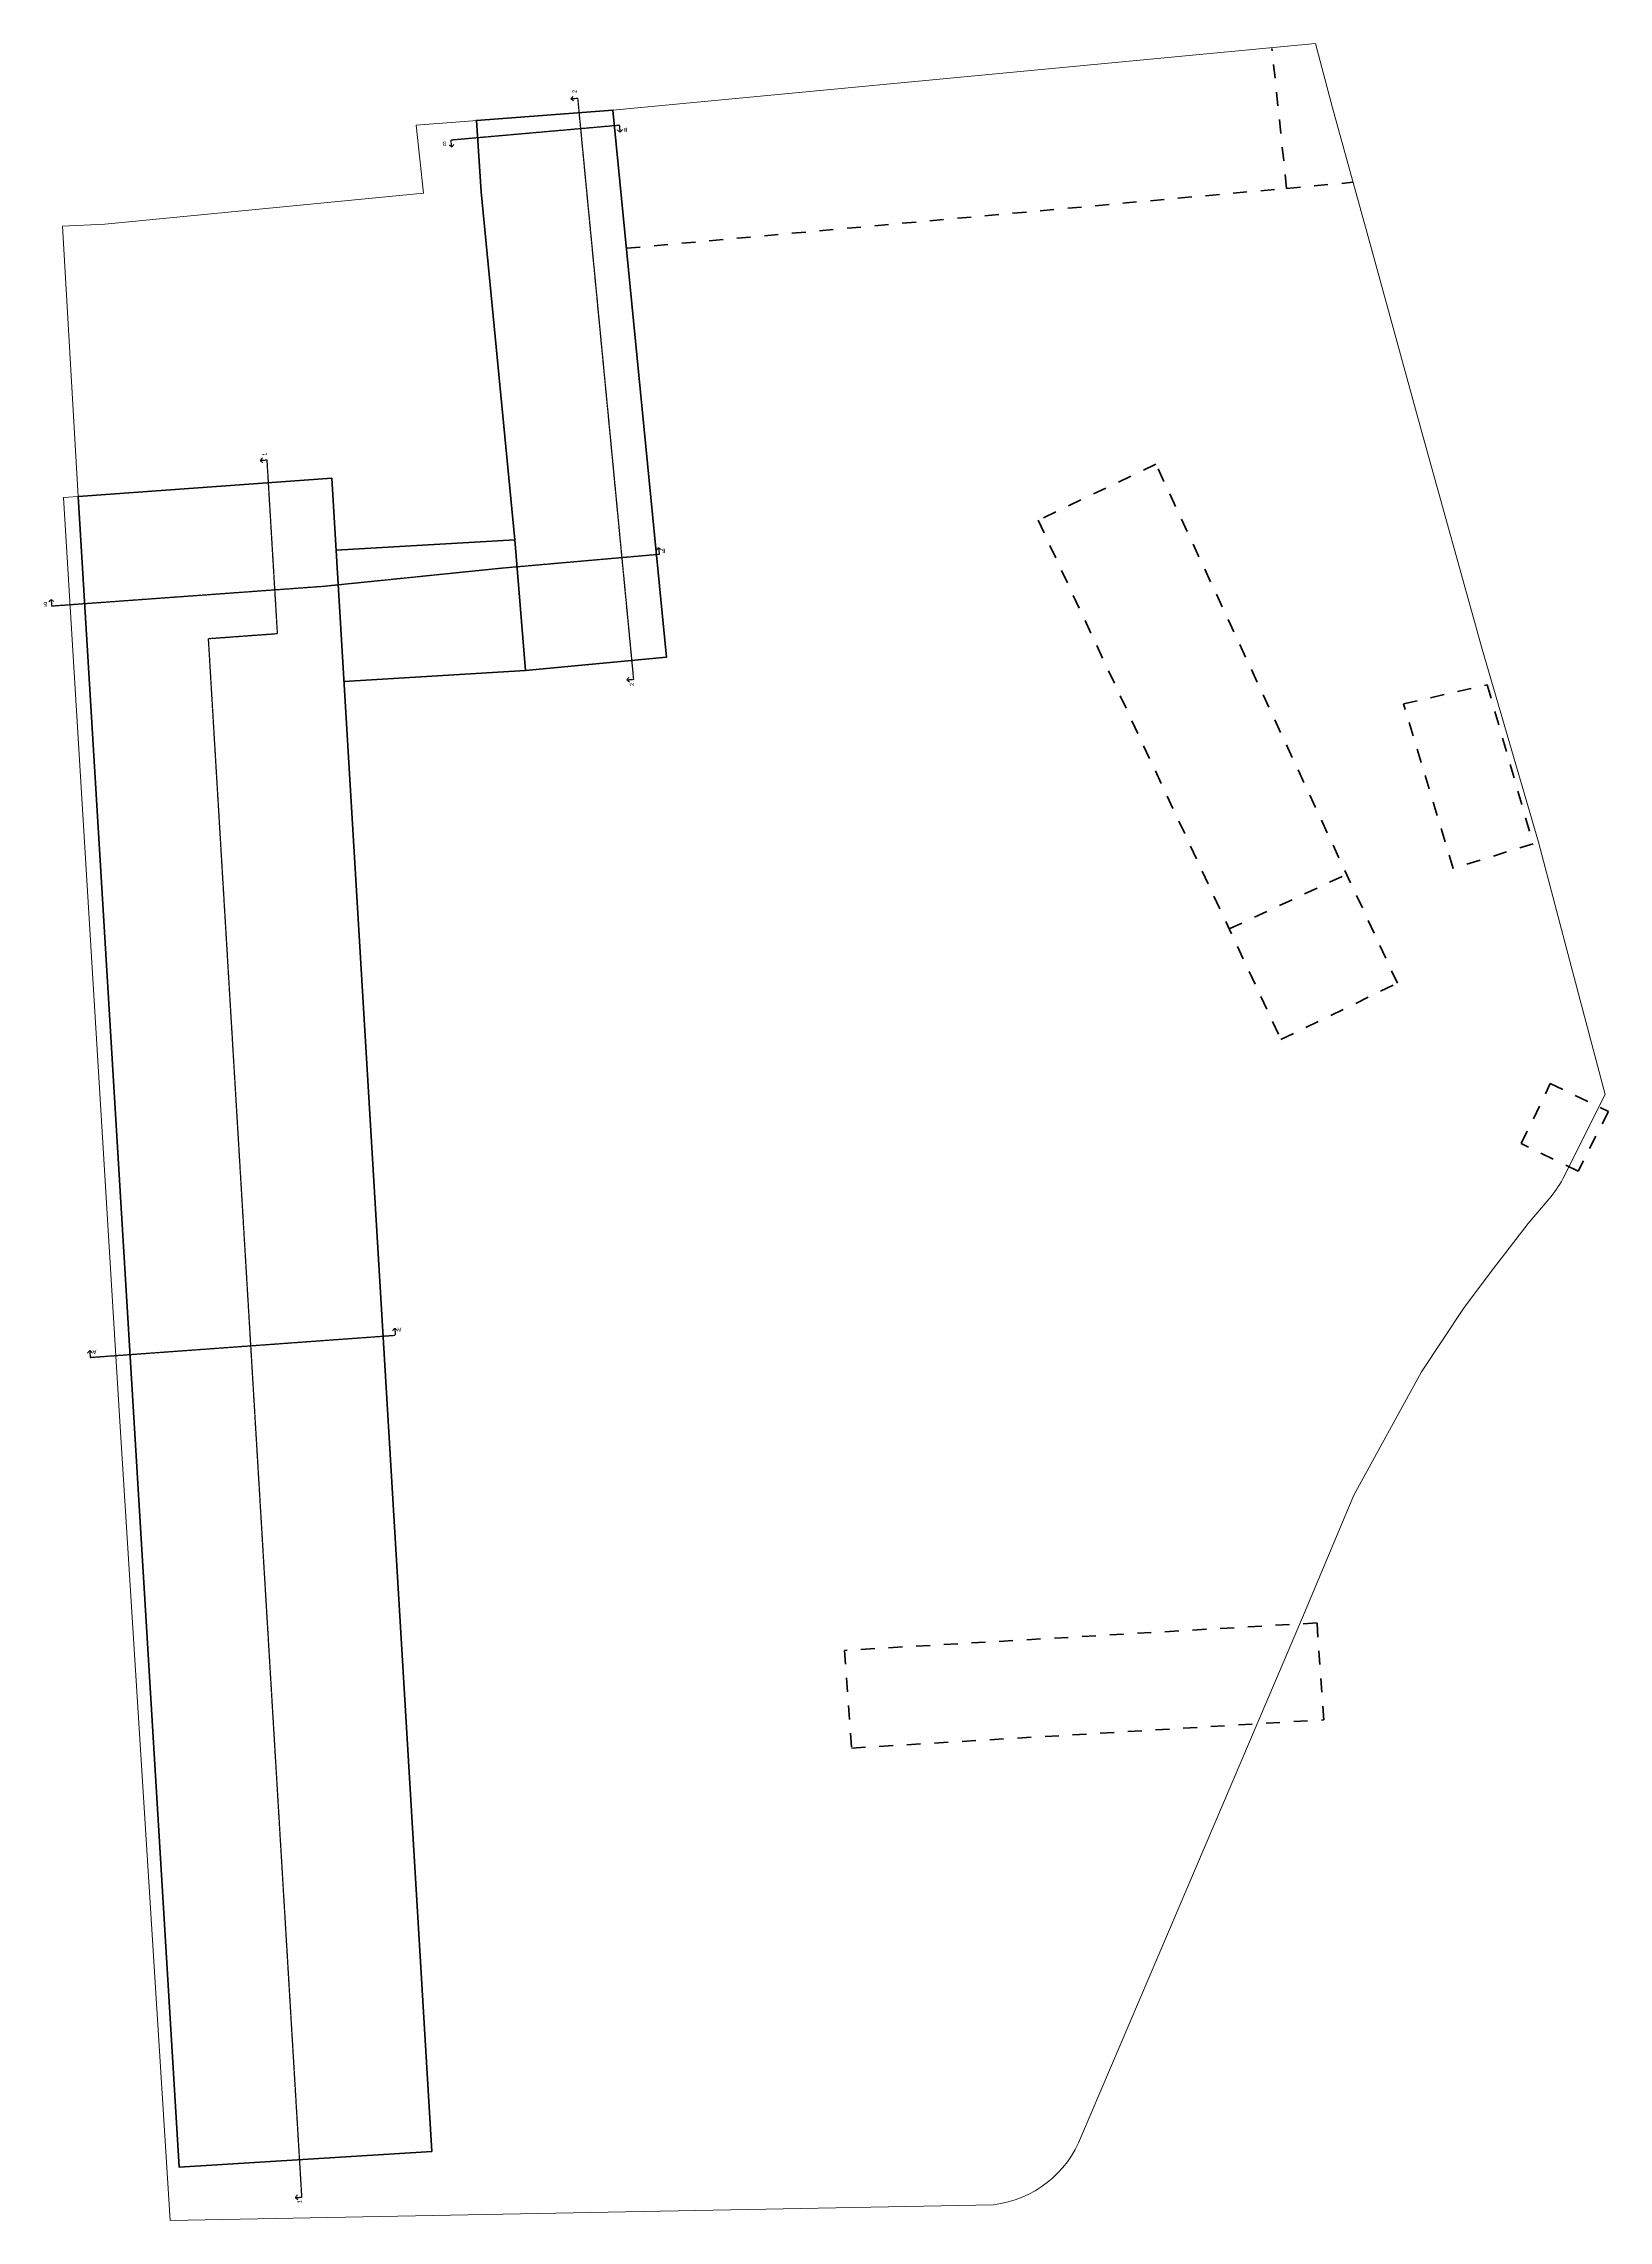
# Model space of a CAD drawing. Header units: inches. Extents: x -72385 to 39588, y -6525 to 66685.
# Drawn here: x -15002 to -3698, y 44349 to 60083 of the extents above; entities that cross this region are included whole.
import ezdxf

# ---------------------------------------------------------------- set-up
doc = ezdxf.new("R2010")
doc.units = ezdxf.units.IN
doc.header["$MEASUREMENT"] = 0
doc.linetypes.add('DashDot', pattern=[0.6, 0.4, -0.1, 0, -0.1])
doc.linetypes.add('Hidden', pattern=[0.4, 0.2, -0.2])
for name, color, linetype, lineweight in [('Линия на разрез', 252, 'DashDot', 25), ('Ситуация дебела линия', 7, 'Continuous', 70), ('Ситуация имот', 7, 'Continuous', 20), ('Ситуация тънка линия', 7, 'Continuous', 35)]:
    doc.layers.add(name, color=color, linetype=linetype, lineweight=lineweight)
doc.styles.add('Arial Regular', font='arial.ttf')

msp = doc.modelspace()

# ---------------------------------------------------------------- linework, layer by layer
at = {"layer": 'Линия на разрез', "ltscale": 10}
for p, q in [((-11192.2, 59684.1), (-11176.3, 59703.4)), ((-11192.2, 59684.1), (-11142.4, 59688.8)), ((-11172.9, 59668.2), (-11192.2, 59684.1)), ((-10738.6, 55488.3), (-11142.4, 59688.8)), ((-10840.8, 59491.9), (-12058, 59384.5)), ((-10836.4, 59442.1), (-10840.8, 59491.9)), ((-12053.6, 59334.6), (-12072.8, 59350.7)), ((-12053.6, 59334.6), (-12058, 59384.5)), ((-12037.6, 59353.8), (-12053.6, 59334.6)), ((-10836.4, 59442.1), (-10855.5, 59458.1)), ((-10820.3, 59461.2), (-10836.4, 59442.1)), ((-13437.3, 57068.7), (-13420.7, 57087.4)), ((-13418.6, 57052.2), (-13437.3, 57068.7)), ((-10555.3, 56390.2), (-11685.5, 56290.8)), ((-10575.7, 56420.8), (-10559.6, 56440)), ((-10540.5, 56423.9), (-10559.6, 56440)), ((-10559.6, 56440), (-10555.3, 56390.2)), ((-11685.5, 56290.8), (-12981.8, 56158.5)), ((-14964.1, 56046.8), (-14947.7, 56065.8)), ((-14928.8, 56049.4), (-14947.7, 56065.8)), ((-14947.7, 56065.8), (-14944.1, 56015.9)), ((-12981.8, 56158.5), (-14944.1, 56015.9)), ((-10788.4, 55483.5), (-10772.5, 55502.8)), ((-10788.4, 55483.5), (-10738.6, 55488.3)), ((-10769.1, 55467.6), (-10788.4, 55483.5)), ((-14665.3, 50586.9), (-12461.5, 50747.1)), ((-12481.5, 50778.1), (-12465.2, 50797)), ((-12465.2, 50797), (-12446.2, 50780.6)), ((-12465.2, 50797), (-12461.5, 50747.1)), ((-14685.3, 50617.9), (-14668.9, 50636.8)), ((-14668.9, 50636.8), (-14650, 50620.5)), ((-14668.9, 50636.8), (-14665.3, 50586.9)), ((-13184.4, 44514.2), (-13167.8, 44532.9)), ((-13165.7, 44497.6), (-13184.4, 44514.2))]:
    msp.add_line(p, q, dxfattribs=at)
msp.add_lwpolyline([(-13184.4, 44514.2), (-13136, 44517.1), (-13810.8, 55782.5), (-13312.1, 55818.8), (-13387.1, 57071.8), (-13437.3, 57068.7)], dxfattribs=at)
at = {"layer": 'Ситуация дебела линия', "ltscale": 50}
for points in [[(-11519.7, 55550.8), (-10501.6, 55648.7), (-10888.9, 59602), (-11875.9, 59527.1), (-11841.3, 59010.6), (-11598.5, 56496.6), (-11519.7, 55550.8)], [(-14751.7, 56808), (-14021.9, 44733.8), (-12197.6, 44848.3), (-12920.9, 56942.6), (-14751.7, 56808)], [(-11598.5, 56496.6), (-12889.7, 56421.5)], [(-11519.7, 55550.8), (-12833, 55472.2)]]:
    msp.add_lwpolyline(points, dxfattribs=at)
at = {"layer": 'Ситуация имот', "ltscale": 50}
msp.add_lwpolyline([(-14865.9, 58762.9), (-14751.7, 56808), (-14858.6, 56801.7), (-14453.5, 50162.7), (-14088.9, 44348.8), (-8139.5, 44462.3, 0.279322), (-7504.8, 44959.8), (-6736.4, 46761.5), (-5907.1, 48705.9), (-5536.9, 49591.2), (-5048.3, 50482.2), (-4740.4, 50947.2), (-4528.3, 51229.3), (-4277.4, 51555.1), (-4126.6, 51733, 0.0479118), (-4026.3, 51877.1), (-3722.2, 52487.6), (-3966.7, 53413.8), (-4202.6, 54310.9), (-4609, 55704.5), (-5051, 57291.2), (-5409.8, 58598.9), (-5690.6, 59617.3), (-5813.6, 60083), (-10888.9, 59602), (-12309.5, 59494.1), (-12257.9, 59001.1), (-14559.5, 58778), (-14865.9, 58762.9)], format="xyb", dxfattribs=at)
at = {"layer": 'Ситуация тънка линия', "linetype": 'Hidden', "ltscale": 500}
for points in [[(-10791, 58603.1), (-6022.6, 59036.1), (-6128.5, 60047.7)], [(-6022.6, 59036.1), (-5544, 59079.9)], [(-6966.7, 57042), (-7817.5, 56637.3), (-6064, 52885.1), (-5222.7, 53291), (-6966.7, 57042)], [(-6437.1, 53683.5), (-5588.6, 54078)]]:
    msp.add_lwpolyline(points, dxfattribs=at)
for points in [[(-4818.5, 54121.4), (-5177.3, 55310.6), (-4573.7, 55447.5), (-4242.5, 54298.5)], [(-3915.9, 51933.2), (-4327.3, 52131.8), (-4117.9, 52565.9), (-3697.9, 52363.2)], [(-9216.4, 48469.5), (-9165.5, 47763.4), (-5754.7, 47966.9), (-5803.1, 48667.9)]]:
    msp.add_lwpolyline(points, close=True, dxfattribs=at)

# ---------------------------------------------------------------- texts
at = {"layer": 'Линия на разрез', "ltscale": 10, "char_height": 30, "width": 270.734, "attachment_point": 1, "style": 'Arial Regular'}
for s, insert, rotation in [('2', (-11181.2, 59724), 94.15707), ('В', (-12092.1, 59344.6), 184.15707), ('В', (-10783.3, 59444.6), 184.15707), ('1', (-13420.3, 57101.4), 94.15707), ('Б', (-10509, 56402), 184.15707), ('Б', (-14975.2, 56016.7), 184.15707), ('2', (-10766.2, 55436.8), 94.15707), ('А', (-12414.9, 50772.8), 184.15707), ('А', (-14618.8, 50611.7), 184.15707), ('1', (-13168, 44471.6), 94.15707)]:
    msp.add_mtext(s, dxfattribs=dict(at, insert=insert, rotation=rotation))

doc.saveas('drawing.dxf')
